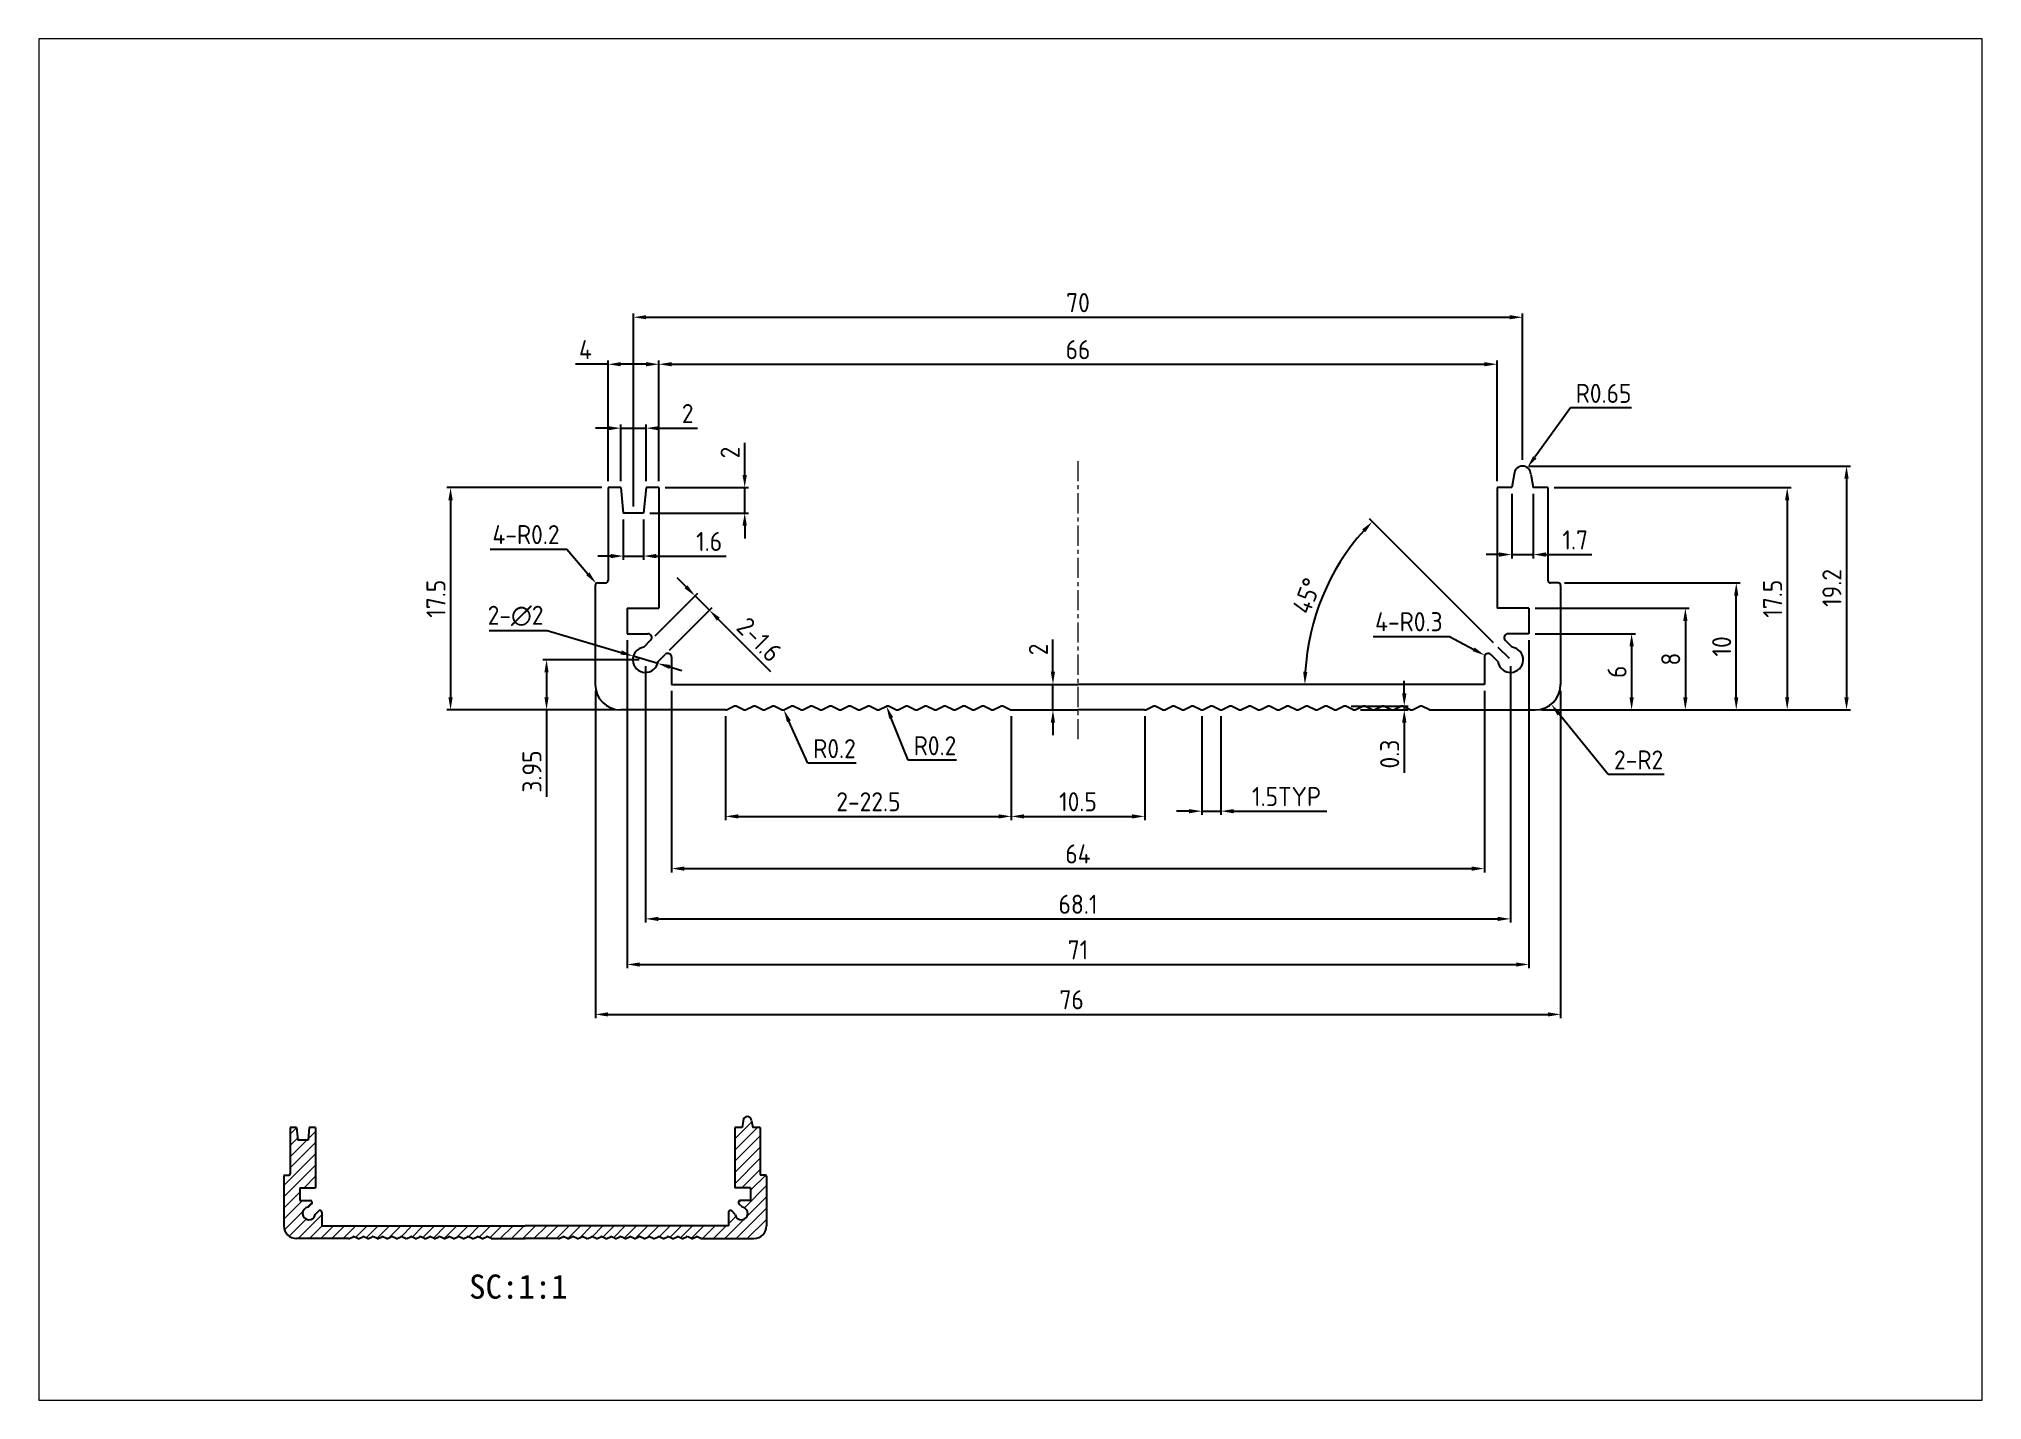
# Paper-space layout '布局1' of a CAD drawing. Header units: millimetres. Extents: x -9 to 297, y -7 to 207.
# The model-space entities are those that its viewports show. They can reach past a viewport. Long polylines and large blocks are cut down to what shows.
import ezdxf

# ---------------------------------------------------------------- set-up
doc = ezdxf.new("R2010")
doc.units = ezdxf.units.MM
doc.header["$LTSCALE"] = 0.2
doc.header["$MEASUREMENT"] = 0
doc.linetypes.add('CENTER', pattern=[50.8, 31.75, -6.35, 6.35, -6.35])
doc.layers.get('0').update_dxf_attribs({"lineweight": 25})
doc.layers.add('图层1', color=7, linetype='Continuous', lineweight=20)
doc.styles.get("Standard").update_dxf_attribs({"font": 'isocp2.shx'})
doc.styles.add('STYLE1', font='SimSun.ttf')
doc.dimstyles.new('比例2-1', dxfattribs={"dimtxt": 1.5, "dimasz": 1, "dimexe": 0.3, "dimexo": 0.5, "dimgap": 0.4, "dimtad": 1, "dimdec": 3, "dimdsep": 46, "dimtxsty": 'Standard', "dimcen": 0, "dimclrd": 5, "dimclre": 5, "dimadec": 3, "dimazin": 2, "dimtfac": 1, "dimtdec": 3, "dimtmove": 0, "dimatfit": 3, "dimfxl": 0, "dimarcsym": 0})
doc.dimstyles.new('比例2-1$3', dxfattribs={"dimtxt": 1.5, "dimasz": 1, "dimexe": 0.3, "dimexo": 0.5, "dimgap": 0.4, "dimtad": 1, "dimtih": 1, "dimtoh": 1, "dimdec": 3, "dimdsep": 46, "dimtxsty": 'Standard', "dimcen": 0, "dimclrd": 5, "dimclre": 5, "dimadec": 3, "dimazin": 2, "dimtfac": 1, "dimtdec": 3, "dimtmove": 0, "dimatfit": 3, "dimfxl": 0, "dimarcsym": 0})
doc.dimstyles.new('比例2-1$4', dxfattribs={"dimtxt": 1.5, "dimasz": 1, "dimexe": 0.3, "dimexo": 0.5, "dimgap": 0.4, "dimtad": 1, "dimtih": 1, "dimtoh": 1, "dimdec": 3, "dimdsep": 46, "dimtxsty": 'Standard', "dimcen": 0, "dimclrd": 5, "dimclre": 5, "dimadec": 3, "dimazin": 2, "dimtfac": 1, "dimtdec": 3, "dimtofl": 0, "dimtmove": 0, "dimatfit": 3, "dimfxl": 0, "dimarcsym": 0})

psp = doc.layouts.new('布局1')

# ---------------------------------------------------------------- texts
at = {"layer": '图层1', "style": 'STYLE1'}
psp.add_text('SC:1:1', height=3.8, dxfattribs=at).set_placement((59.15, 8.64))

msp = doc.modelspace()

# ---------------------------------------------------------------- blocks, each defined once
blk = doc.blocks.new('*D1')
at = {"layer": 'Defpoints', "color": 0}
for p in [(73.97, 70.93), (84.47, 70.93), (84.47, 62.55)]:
    blk.add_point(p, dxfattribs=at)
at = {"layer": '图层1', "color": 5, "lineweight": -2}
for p, q in [((73.97, 70.43), (73.97, 62.25)), ((84.47, 70.43), (84.47, 62.25)), ((74.97, 62.55), (83.47, 62.55))]:
    blk.add_line(p, q, dxfattribs=at)
at = {"layer": '图层1', "color": 5}
for points in [[(74.97, 62.71), (74.97, 62.38), (73.97, 62.55)], [(83.47, 62.71), (83.47, 62.38), (84.47, 62.55)]]:
    blk.add_solid(points, dxfattribs=at)
at = {"layer": '图层1', "color": 0, "insert": (79.22, 63.7), "char_height": 1.5, "attachment_point": 5}
blk.add_mtext('10.5', dxfattribs=at)
blk = doc.blocks.new('*D2')
at = {"layer": 'Defpoints', "color": 0}
for p in [(51.47, 70.93), (73.97, 67.34), (73.97, 62.55)]:
    blk.add_point(p, dxfattribs=at)
at = {"layer": '图层1', "color": 5, "lineweight": -2}
for p, q in [((51.47, 70.43), (51.47, 62.25)), ((73.97, 66.84), (73.97, 62.25)), ((52.47, 62.55), (72.97, 62.55))]:
    blk.add_line(p, q, dxfattribs=at)
at = {"layer": '图层1', "color": 5}
for points in [[(52.47, 62.71), (52.47, 62.38), (51.47, 62.55)], [(72.97, 62.71), (72.97, 62.38), (73.97, 62.55)]]:
    blk.add_solid(points, dxfattribs=at)
at = {"layer": '图层1', "color": 0, "insert": (62.72, 63.7), "char_height": 1.5, "attachment_point": 5}
blk.add_mtext('2-22.5', dxfattribs=at)
blk = doc.blocks.new('*D3')
at = {"layer": 'Defpoints', "color": 0}
for p in [(88.97, 70.93), (90.47, 70.93), (90.47, 62.96)]:
    blk.add_point(p, dxfattribs=at)
at = {"layer": '图层1', "color": 5, "lineweight": -2}
for p, q in [((88.97, 70.43), (88.97, 62.66)), ((90.47, 70.43), (90.47, 62.66)), ((87.97, 62.96), (86.97, 62.96)), ((88.97, 62.96), (90.47, 62.96)), ((91.47, 62.96), (98.82, 62.96))]:
    blk.add_line(p, q, dxfattribs=at)
at = {"layer": '图层1', "color": 5}
for points in [[(87.97, 63.12), (87.97, 62.79), (88.97, 62.96)], [(91.47, 63.12), (91.47, 62.79), (90.47, 62.96)]]:
    blk.add_solid(points, dxfattribs=at)
at = {"layer": '图层1', "color": 0, "insert": (95.64, 64.11), "char_height": 1.5, "attachment_point": 5}
blk.add_mtext('1.5TYP', dxfattribs=at)
blk = doc.blocks.new('*D4')
at = {"layer": 'Defpoints', "color": 0}
for p in [(100.22, 71.23), (100.97, 70.93), (104.91, 70.93)]:
    blk.add_point(p, dxfattribs=at)
at = {"layer": '图层1', "color": 5, "lineweight": -2}
for p, q in [((104.91, 72.23), (104.91, 73.23)), ((100.72, 71.23), (105.21, 71.23)), ((101.47, 70.93), (105.21, 70.93)), ((104.91, 71.23), (104.91, 70.93)), ((104.91, 69.93), (104.91, 65.97))]:
    blk.add_line(p, q, dxfattribs=at)
at = {"layer": '图层1', "color": 5}
for points in [[(104.74, 72.23), (105.08, 72.23), (104.91, 71.23)], [(104.74, 69.93), (105.08, 69.93), (104.91, 70.93)]]:
    blk.add_solid(points, dxfattribs=at)
at = {"layer": '图层1', "color": 0, "insert": (103.76, 67.45), "char_height": 1.5, "attachment_point": 5, "rotation": 90}
blk.add_mtext('0.3', dxfattribs=at)
blk = doc.blocks.new('*D5')
at = {"layer": 'Defpoints', "color": 0}
for p in [(55.97, 71.13), (56.05, 70.95)]:
    blk.add_point(p, dxfattribs=at)
at = {"layer": '图层1', "color": 5, "lineweight": -2}
for p, q in [((57.96, 66.73), (56.46, 70.04)), ((61.75, 66.73), (57.96, 66.73))]:
    blk.add_line(p, q, dxfattribs=at)
at = {"layer": '图层1', "color": 5}
blk.add_solid([(56.61, 70.1), (56.31, 69.97), (56.05, 70.95)], dxfattribs=at)
at = {"layer": '图层1', "color": 0, "insert": (60.05, 67.88), "char_height": 1.5, "attachment_point": 5}
blk.add_mtext('R0.2', dxfattribs=at)
blk = doc.blocks.new('*D6')
at = {"layer": 'Defpoints', "color": 0}
for p in [(64.14, 71.22), (64.22, 71.03)]:
    blk.add_point(p, dxfattribs=at)
at = {"layer": '图层1', "color": 5, "lineweight": -2}
for p, q in [((65.86, 66.96), (64.52, 70.29)), ((69.65, 66.96), (65.86, 66.96))]:
    blk.add_line(p, q, dxfattribs=at)
at = {"layer": '图层1', "color": 5}
blk.add_solid([(64.67, 70.35), (64.36, 70.23), (64.14, 71.22)], dxfattribs=at)
at = {"layer": '图层1', "color": 0, "insert": (67.96, 68.11), "char_height": 1.5, "attachment_point": 5}
blk.add_mtext('R0.2', dxfattribs=at)
blk = doc.blocks.new('*D7')
at = {"layer": 'Defpoints', "color": 0}
for p in [(76.22, 72.93), (77.25, 72.93), (76.22, 70.93)]:
    blk.add_point(p, dxfattribs=at)
at = {"layer": '图层1', "color": 5, "lineweight": -2}
for p, q in [((77.25, 73.93), (77.25, 76.46)), ((76.72, 72.93), (77.55, 72.93)), ((77.25, 70.93), (77.25, 72.93)), ((76.72, 70.93), (77.55, 70.93)), ((77.25, 69.93), (77.25, 68.93))]:
    blk.add_line(p, q, dxfattribs=at)
at = {"layer": '图层1', "color": 5}
for points in [[(77.08, 73.93), (77.41, 73.93), (77.25, 72.93)], [(77.08, 69.93), (77.41, 69.93), (77.25, 70.93)]]:
    blk.add_solid(points, dxfattribs=at)
at = {"layer": '图层1', "color": 0, "insert": (76.1, 75.69), "char_height": 1.5, "attachment_point": 5, "rotation": 90}
blk.add_mtext('2', dxfattribs=at)
blk = doc.blocks.new('*D8')
at = {"layer": 'Defpoints', "color": 0}
for p in [(45.17, 74.88), (113.27, 74.88), (113.27, 54.48)]:
    blk.add_point(p, dxfattribs=at)
at = {"layer": '图层1', "color": 5, "lineweight": -2}
for p, q in [((45.17, 74.38), (45.17, 54.18)), ((113.27, 74.38), (113.27, 54.18)), ((46.17, 54.48), (112.27, 54.48))]:
    blk.add_line(p, q, dxfattribs=at)
at = {"layer": '图层1', "color": 5}
for points in [[(46.17, 54.64), (46.17, 54.31), (45.17, 54.48)], [(112.27, 54.64), (112.27, 54.31), (113.27, 54.48)]]:
    blk.add_solid(points, dxfattribs=at)
at = {"layer": '图层1', "color": 0, "insert": (79.22, 55.63), "char_height": 1.5, "attachment_point": 5}
blk.add_mtext('68.1', dxfattribs=at)
blk = doc.blocks.new('*D9')
at = {"layer": 'Defpoints', "color": 0}
for p in [(47.22, 72.93), (111.22, 72.93), (111.22, 58.44)]:
    blk.add_point(p, dxfattribs=at)
at = {"layer": '图层1', "color": 5, "lineweight": -2}
for p, q in [((47.22, 72.43), (47.22, 58.14)), ((111.22, 72.43), (111.22, 58.14)), ((48.22, 58.44), (110.22, 58.44))]:
    blk.add_line(p, q, dxfattribs=at)
at = {"layer": '图层1', "color": 5}
for points in [[(48.22, 58.6), (48.22, 58.27), (47.22, 58.44)], [(110.22, 58.6), (110.22, 58.27), (111.22, 58.44)]]:
    blk.add_solid(points, dxfattribs=at)
at = {"layer": '图层1', "color": 0, "insert": (79.22, 59.59), "char_height": 1.5, "attachment_point": 5}
blk.add_mtext('64', dxfattribs=at)
blk = doc.blocks.new('*D10')
at = {"layer": 'Defpoints', "color": 0}
for p in [(112.22, 98.14), (46.22, 88.43), (112.22, 88.43)]:
    blk.add_point(p, dxfattribs=at)
at = {"layer": '图层1', "color": 5, "lineweight": -2}
for p, q in [((46.22, 88.93), (46.22, 98.44)), ((47.22, 98.14), (111.22, 98.14)), ((112.22, 88.93), (112.22, 98.44))]:
    blk.add_line(p, q, dxfattribs=at)
at = {"layer": '图层1', "color": 5}
for points in [[(47.22, 98.31), (47.22, 97.98), (46.22, 98.14)], [(111.22, 98.31), (111.22, 97.98), (112.22, 98.14)]]:
    blk.add_solid(points, dxfattribs=at)
at = {"layer": '图层1', "color": 0, "insert": (79.22, 99.29), "char_height": 1.5, "attachment_point": 5}
blk.add_mtext('66', dxfattribs=at)
blk = doc.blocks.new('*D11')
at = {"layer": 'Defpoints', "color": 0}
for p in [(114.22, 101.84), (114.22, 90.13), (44.22, 86.43)]:
    blk.add_point(p, dxfattribs=at)
at = {"layer": '图层1', "color": 5, "lineweight": -2}
for p, q in [((44.22, 86.93), (44.22, 102.14)), ((45.22, 101.84), (113.22, 101.84)), ((114.22, 90.63), (114.22, 102.14))]:
    blk.add_line(p, q, dxfattribs=at)
at = {"layer": '图层1', "color": 5}
for points in [[(45.22, 102.01), (45.22, 101.68), (44.22, 101.84)], [(113.22, 102.01), (113.22, 101.68), (114.22, 101.84)]]:
    blk.add_solid(points, dxfattribs=at)
at = {"layer": '图层1', "color": 0, "insert": (79.22, 102.99), "char_height": 1.5, "attachment_point": 5}
blk.add_mtext('70', dxfattribs=at)
blk = doc.blocks.new('*D12')
at = {"layer": 'Defpoints', "color": 0}
for p in [(114.22, 90.13), (115.22, 70.93), (139.73, 70.93)]:
    blk.add_point(p, dxfattribs=at)
at = {"layer": '图层1', "color": 5, "lineweight": -2}
for p, q in [((114.72, 90.13), (140.03, 90.13)), ((139.73, 89.13), (139.73, 71.93)), ((115.72, 70.93), (140.03, 70.93))]:
    blk.add_line(p, q, dxfattribs=at)
at = {"layer": '图层1', "color": 5}
for points in [[(139.56, 89.13), (139.9, 89.13), (139.73, 90.13)], [(139.56, 71.93), (139.9, 71.93), (139.73, 70.93)]]:
    blk.add_solid(points, dxfattribs=at)
at = {"layer": '图层1', "color": 0, "insert": (138.58, 80.53), "char_height": 1.5, "attachment_point": 5, "rotation": 90}
blk.add_mtext('19.2', dxfattribs=at)
blk = doc.blocks.new('*D13')
at = {"layer": 'Defpoints', "color": 0}
for p in [(116.22, 88.43), (135.06, 70.93), (135.06, 70.93)]:
    blk.add_point(p, dxfattribs=at)
at = {"layer": '图层1', "color": 5, "lineweight": -2}
for p, q in [((116.72, 88.43), (135.36, 88.43)), ((135.06, 87.43), (135.06, 71.93)), ((134.56, 70.93), (134.76, 70.93))]:
    blk.add_line(p, q, dxfattribs=at)
at = {"layer": '图层1', "color": 5}
for points in [[(134.89, 87.43), (135.22, 87.43), (135.06, 88.43)], [(134.89, 71.93), (135.22, 71.93), (135.06, 70.93)]]:
    blk.add_solid(points, dxfattribs=at)
at = {"layer": '图层1', "color": 0, "insert": (133.91, 79.68), "char_height": 1.5, "attachment_point": 5, "rotation": 90}
blk.add_mtext('17.5', dxfattribs=at)
blk = doc.blocks.new('*D14')
at = {"layer": 'Defpoints', "color": 0}
for p in [(117.02, 80.93), (131.05, 80.93), (125.15, 70.93)]:
    blk.add_point(p, dxfattribs=at)
at = {"layer": '图层1', "color": 5, "lineweight": -2}
for p, q in [((117.52, 80.93), (131.35, 80.93)), ((131.05, 71.93), (131.05, 79.93)), ((125.65, 70.93), (131.35, 70.93))]:
    blk.add_line(p, q, dxfattribs=at)
at = {"layer": '图层1', "color": 5}
for points in [[(130.88, 79.93), (131.21, 79.93), (131.05, 80.93)], [(130.88, 71.93), (131.21, 71.93), (131.05, 70.93)]]:
    blk.add_solid(points, dxfattribs=at)
at = {"layer": '图层1', "color": 0, "insert": (129.9, 75.93), "char_height": 1.5, "attachment_point": 5, "rotation": 90}
blk.add_mtext('10', dxfattribs=at)
blk = doc.blocks.new('*D15')
at = {"layer": 'Defpoints', "color": 0}
for p in [(114.72, 78.93), (125.71, 70.93), (127.04, 70.93)]:
    blk.add_point(p, dxfattribs=at)
at = {"layer": '图层1', "color": 5, "lineweight": -2}
for p, q in [((115.22, 78.93), (127.34, 78.93)), ((127.04, 77.93), (127.04, 71.93)), ((126.21, 70.93), (127.34, 70.93))]:
    blk.add_line(p, q, dxfattribs=at)
at = {"layer": '图层1', "color": 5}
for points in [[(126.87, 77.93), (127.21, 77.93), (127.04, 78.93)], [(126.87, 71.93), (127.21, 71.93), (127.04, 70.93)]]:
    blk.add_solid(points, dxfattribs=at)
at = {"layer": '图层1', "color": 0, "insert": (125.89, 74.93), "char_height": 1.5, "attachment_point": 5, "rotation": 90}
blk.add_mtext('8', dxfattribs=at)
blk = doc.blocks.new('*D16')
at = {"layer": 'Defpoints', "color": 0}
for p in [(114.72, 76.93), (121.7, 70.93), (122.81, 70.93)]:
    blk.add_point(p, dxfattribs=at)
at = {"layer": '图层1', "color": 5, "lineweight": -2}
for p, q in [((115.22, 76.93), (123.11, 76.93)), ((122.81, 75.93), (122.81, 71.93)), ((122.2, 70.93), (123.11, 70.93))]:
    blk.add_line(p, q, dxfattribs=at)
at = {"layer": '图层1', "color": 5}
for points in [[(122.64, 75.93), (122.98, 75.93), (122.81, 76.93)], [(122.64, 71.93), (122.98, 71.93), (122.81, 70.93)]]:
    blk.add_solid(points, dxfattribs=at)
at = {"layer": '图层1', "color": 0, "insert": (121.66, 73.93), "char_height": 1.5, "attachment_point": 5, "rotation": 90}
blk.add_mtext('6', dxfattribs=at)
blk = doc.blocks.new('*D17')
at = {"layer": 'Defpoints', "color": 0}
for p in [(114.22, 89.48), (114.6, 90.01)]:
    blk.add_point(p, dxfattribs=at)
at = {"layer": '图层1', "color": 5, "lineweight": -2}
for p, q in [((118, 94.7), (115.19, 90.82)), ((122.81, 94.7), (118, 94.7))]:
    blk.add_line(p, q, dxfattribs=at)
at = {"layer": '图层1', "color": 5}
blk.add_solid([(115.05, 90.91), (115.32, 90.72), (114.6, 90.01)], dxfattribs=at)
at = {"layer": '图层1', "color": 0, "insert": (120.6, 95.85), "char_height": 1.5, "attachment_point": 5}
blk.add_mtext('R0.65', dxfattribs=at)
blk = doc.blocks.new('*D18')
at = {"layer": 'Defpoints', "color": 0}
for p in [(113.37, 88.43), (115.07, 88.43), (115.07, 83.16)]:
    blk.add_point(p, dxfattribs=at)
at = {"layer": '图层1', "color": 5, "lineweight": -2}
for p, q in [((113.37, 87.93), (113.37, 82.86)), ((115.07, 87.93), (115.07, 82.86)), ((112.37, 83.16), (111.37, 83.16)), ((113.37, 83.16), (115.07, 83.16)), ((116.07, 83.16), (119.67, 83.16))]:
    blk.add_line(p, q, dxfattribs=at)
at = {"layer": '图层1', "color": 5}
for points in [[(112.37, 83.33), (112.37, 82.99), (113.37, 83.16)], [(116.07, 83.33), (116.07, 82.99), (115.07, 83.16)]]:
    blk.add_solid(points, dxfattribs=at)
at = {"layer": '图层1', "color": 0, "insert": (118.37, 84.31), "char_height": 1.5, "attachment_point": 5}
blk.add_mtext('1.7', dxfattribs=at)
blk = doc.blocks.new('*D19')
at = {"layer": 'Defpoints', "color": 0}
for p in [(115.22, 72.93), (116.48, 71.37)]:
    blk.add_point(p, dxfattribs=at)
at = {"layer": '图层1', "color": 5, "lineweight": -2}
for p, q in [((120.95, 65.84), (117.1, 70.6)), ((125.38, 65.84), (120.95, 65.84))]:
    blk.add_line(p, q, dxfattribs=at)
at = {"layer": '图层1', "color": 5}
blk.add_solid([(117.23, 70.7), (116.98, 70.49), (116.48, 71.37)], dxfattribs=at)
at = {"layer": '图层1', "color": 0, "insert": (123.36, 66.99), "char_height": 1.5, "attachment_point": 5}
blk.add_mtext('2-R2', dxfattribs=at)
blk = doc.blocks.new('*D20')
at = {"layer": 'Defpoints', "color": 0}
for p in [(50.2, 78.78), (45.57, 76.42), (46.71, 75.29)]:
    blk.add_point(p, dxfattribs=at)
at = {"layer": '图层1', "color": 5, "lineweight": -2}
for p, q in [((48.36, 80.62), (47.65, 81.32)), ((45.93, 76.77), (49.28, 80.12)), ((49.07, 79.91), (50.2, 78.78)), ((47.06, 75.64), (50.41, 78.99)), ((50.9, 78.07), (55.01, 73.96))]:
    blk.add_line(p, q, dxfattribs=at)
at = {"layer": '图层1', "color": 5}
for points in [[(48.48, 80.73), (48.24, 80.5), (49.07, 79.91)], [(51.02, 78.19), (50.79, 77.95), (50.2, 78.78)]]:
    blk.add_solid(points, dxfattribs=at)
at = {"layer": '图层1', "color": 0, "insert": (54.13, 76.47), "char_height": 1.5, "attachment_point": 5, "rotation": 315}
blk.add_mtext('2-1.6', dxfattribs=at)
blk = doc.blocks.new('*D21')
at = {"layer": 'Defpoints', "color": 0}
for p in [(43.22, 93.11), (43.22, 88.43), (45.22, 88.43)]:
    blk.add_point(p, dxfattribs=at)
at = {"layer": '图层1', "color": 5, "lineweight": -2}
for p, q in [((43.22, 88.93), (43.22, 93.41)), ((45.22, 88.93), (45.22, 93.41)), ((42.22, 93.11), (41.22, 93.11)), ((43.22, 93.11), (45.22, 93.11)), ((46.22, 93.11), (49.25, 93.11))]:
    blk.add_line(p, q, dxfattribs=at)
at = {"layer": '图层1', "color": 5}
for points in [[(42.22, 93.27), (42.22, 92.94), (43.22, 93.11)], [(46.22, 93.27), (46.22, 92.94), (45.22, 93.11)]]:
    blk.add_solid(points, dxfattribs=at)
at = {"layer": '图层1', "color": 0, "insert": (48.49, 94.26), "char_height": 1.5, "attachment_point": 5}
blk.add_mtext('2', dxfattribs=at)
blk = doc.blocks.new('*D22')
at = {"layer": 'Defpoints', "color": 0}
for p in [(43.42, 86.43), (45.02, 86.43), (43.42, 83.04)]:
    blk.add_point(p, dxfattribs=at)
at = {"layer": '图层1', "color": 5, "lineweight": -2}
for p, q in [((43.42, 85.93), (43.42, 82.74)), ((45.02, 85.93), (45.02, 82.74)), ((42.42, 83.04), (41.42, 83.04)), ((43.42, 83.04), (45.02, 83.04)), ((46.02, 83.04), (51.52, 83.04))]:
    blk.add_line(p, q, dxfattribs=at)
at = {"layer": '图层1', "color": 5}
for points in [[(42.42, 83.21), (42.42, 82.87), (43.42, 83.04)], [(46.02, 83.21), (46.02, 82.87), (45.02, 83.04)]]:
    blk.add_solid(points, dxfattribs=at)
at = {"layer": '图层1', "color": 0, "insert": (50.18, 84.19), "char_height": 1.5, "attachment_point": 5}
blk.add_mtext('1.6', dxfattribs=at)
blk = doc.blocks.new('*D23')
at = {"layer": 'Defpoints', "color": 0}
for p in [(41.29, 80.88), (41.42, 80.73)]:
    blk.add_point(p, dxfattribs=at)
at = {"layer": '图层1', "color": 5, "lineweight": -2}
for p, q in [((32.94, 83.58), (38.98, 83.58)), ((38.98, 83.58), (40.64, 81.64))]:
    blk.add_line(p, q, dxfattribs=at)
at = {"layer": '图层1', "color": 5}
blk.add_solid([(40.76, 81.75), (40.51, 81.53), (41.29, 80.88)], dxfattribs=at)
at = {"layer": '图层1', "color": 0, "insert": (35.76, 84.73), "char_height": 1.5, "attachment_point": 5}
blk.add_mtext('4-R0.2', dxfattribs=at)
blk = doc.blocks.new('*D24')
at = {"layer": 'Defpoints', "color": 0}
for p in [(37.38, 74.88), (45.17, 74.88), (43.22, 70.93)]:
    blk.add_point(p, dxfattribs=at)
at = {"layer": '图层1', "color": 5, "lineweight": -2}
for p, q in [((44.67, 74.88), (37.08, 74.88)), ((37.38, 73.88), (37.38, 71.93)), ((42.72, 70.93), (37.08, 70.93)), ((37.38, 70.93), (37.38, 64.08))]:
    blk.add_line(p, q, dxfattribs=at)
at = {"layer": '图层1', "color": 5}
for points in [[(37.21, 73.88), (37.54, 73.88), (37.38, 74.88)], [(37.21, 71.93), (37.54, 71.93), (37.38, 70.93)]]:
    blk.add_solid(points, dxfattribs=at)
at = {"layer": '图层1', "color": 0, "insert": (36.23, 66.08), "char_height": 1.5, "attachment_point": 5, "rotation": 90}
blk.add_mtext('3.95', dxfattribs=at)
blk = doc.blocks.new('*D25')
at = {"layer": 'Defpoints', "color": 0}
for p in [(44.21, 75.17), (46.13, 74.59)]:
    blk.add_point(p, dxfattribs=at)
at = {"layer": '图层1', "color": 5, "lineweight": -2}
for p, q in [((32.85, 77.18), (37.43, 77.18)), ((37.43, 77.18), (43.25, 75.45)), ((46.13, 74.59), (44.21, 75.17)), ((47.09, 74.31), (48.04, 74.02))]:
    blk.add_line(p, q, dxfattribs=at)
at = {"layer": '图层1', "color": 5}
for points in [[(43.3, 75.61), (43.2, 75.29), (44.21, 75.17)], [(47.13, 74.47), (47.04, 74.15), (46.13, 74.59)]]:
    blk.add_solid(points, dxfattribs=at)
at = {"layer": '图层1', "color": 0, "insert": (34.94, 78.33), "char_height": 1.5, "attachment_point": 5}
blk.add_mtext('2-∅2', dxfattribs=at)
blk = doc.blocks.new('*D26')
at = {"layer": 'Defpoints', "color": 0}
for p in [(99.51, 82), (112.3, 75.85), (113.18, 74.96), (79.22, 72.93), (111.22, 72.93)]:
    blk.add_point(p, dxfattribs=at)
at = {"layer": '图层1', "color": 5, "lineweight": -2}
blk.add_line((111.94, 76.21), (102.18, 85.96), dxfattribs=at)
blk.add_arc((115.22, 72.93), 18.13, 138.16, 176.84, dxfattribs=at)
at = {"layer": '图层1', "color": 5}
for points in [[(101.59, 85.14), (101.83, 84.91), (102.4, 85.75)], [(97.28, 73.92), (96.95, 73.93), (97.08, 72.93)]]:
    blk.add_solid(points, dxfattribs=at)
at = {"layer": '图层1', "color": 0, "insert": (97.24, 79.91), "char_height": 1.5, "attachment_point": 5, "rotation": 68.7921}
blk.add_mtext('45°', dxfattribs=at)
blk = doc.blocks.new('*D27')
at = {"layer": 'Defpoints', "color": 0}
for p in [(111.25, 75.22), (111.52, 75.07)]:
    blk.add_point(p, dxfattribs=at)
at = {"layer": '图层1', "color": 5, "lineweight": -2}
for p, q in [((102.47, 76.72), (108.48, 76.72)), ((108.48, 76.72), (110.38, 75.69))]:
    blk.add_line(p, q, dxfattribs=at)
at = {"layer": '图层1', "color": 5}
blk.add_solid([(110.45, 75.84), (110.3, 75.55), (111.25, 75.22)], dxfattribs=at)
at = {"layer": '图层1', "color": 0, "insert": (105.27, 77.87), "char_height": 1.5, "attachment_point": 5}
blk.add_mtext('4-R0.3', dxfattribs=at)
blk = doc.blocks.new('*D28')
at = {"layer": 'Defpoints', "color": 0}
for p in [(41.22, 72.93), (117.22, 72.93), (117.22, 46.96)]:
    blk.add_point(p, dxfattribs=at)
at = {"layer": '图层1', "color": 5, "lineweight": -2}
for p, q in [((41.22, 72.43), (41.22, 46.66)), ((117.22, 72.43), (117.22, 46.66)), ((42.22, 46.96), (116.22, 46.96))]:
    blk.add_line(p, q, dxfattribs=at)
at = {"layer": '图层1', "color": 5}
for points in [[(42.22, 47.12), (42.22, 46.79), (41.22, 46.96)], [(116.22, 47.12), (116.22, 46.79), (117.22, 46.96)]]:
    blk.add_solid(points, dxfattribs=at)
at = {"layer": '图层1', "color": 0, "insert": (78.72, 48.11), "char_height": 1.5, "attachment_point": 5}
blk.add_mtext('76', dxfattribs=at)
blk = doc.blocks.new('*D29')
at = {"layer": 'Defpoints', "color": 0}
for p in [(46.22, 98.14), (42.22, 88.43), (46.22, 88.43)]:
    blk.add_point(p, dxfattribs=at)
at = {"layer": '图层1', "color": 5, "lineweight": -2}
for p, q in [((42.22, 98.14), (39.67, 98.14)), ((42.22, 88.93), (42.22, 98.44)), ((45.22, 98.14), (43.22, 98.14)), ((46.22, 88.93), (46.22, 98.44))]:
    blk.add_line(p, q, dxfattribs=at)
at = {"layer": '图层1', "color": 5}
for points in [[(43.22, 98.31), (43.22, 97.98), (42.22, 98.14)], [(45.22, 98.31), (45.22, 97.98), (46.22, 98.14)]]:
    blk.add_solid(points, dxfattribs=at)
at = {"layer": '图层1', "color": 0, "insert": (40.44, 99.29), "char_height": 1.5, "attachment_point": 5}
blk.add_mtext('4', dxfattribs=at)
blk = doc.blocks.new('*D30')
at = {"layer": 'Defpoints', "color": 0}
for p in [(46.22, 88.43), (52.98, 88.43), (45.02, 86.43)]:
    blk.add_point(p, dxfattribs=at)
at = {"layer": '图层1', "color": 5, "lineweight": -2}
for p, q in [((52.98, 89.43), (52.98, 91.96)), ((46.72, 88.43), (53.28, 88.43)), ((52.98, 86.43), (52.98, 88.43)), ((45.52, 86.43), (53.28, 86.43)), ((52.98, 85.43), (52.98, 84.43))]:
    blk.add_line(p, q, dxfattribs=at)
at = {"layer": '图层1', "color": 5}
for points in [[(52.81, 89.43), (53.15, 89.43), (52.98, 88.43)], [(52.81, 85.43), (53.15, 85.43), (52.98, 86.43)]]:
    blk.add_solid(points, dxfattribs=at)
at = {"layer": '图层1', "color": 0, "insert": (51.83, 91.19), "char_height": 1.5, "attachment_point": 5, "rotation": 90}
blk.add_mtext('2', dxfattribs=at)
blk = doc.blocks.new('*D31')
at = {"layer": 'Defpoints', "color": 0}
for p in [(43.72, 76.93), (114.72, 76.93), (114.72, 50.89)]:
    blk.add_point(p, dxfattribs=at)
at = {"layer": '图层1', "color": 5, "lineweight": -2}
for p, q in [((43.72, 76.43), (43.72, 50.59)), ((114.72, 76.43), (114.72, 50.59)), ((44.72, 50.89), (113.72, 50.89))]:
    blk.add_line(p, q, dxfattribs=at)
at = {"layer": '图层1', "color": 5}
for points in [[(44.72, 51.05), (44.72, 50.72), (43.72, 50.89)], [(113.72, 51.05), (113.72, 50.72), (114.72, 50.89)]]:
    blk.add_solid(points, dxfattribs=at)
at = {"layer": '图层1', "color": 0, "insert": (79.22, 52.04), "char_height": 1.5, "attachment_point": 5}
blk.add_mtext('71', dxfattribs=at)
blk = doc.blocks.new('*D32')
at = {"layer": 'Defpoints', "color": 0}
for p in [(42.22, 88.43), (29.82, 70.93), (39.54, 70.93)]:
    blk.add_point(p, dxfattribs=at)
at = {"layer": '图层1', "color": 5, "lineweight": -2}
for p, q in [((41.72, 88.43), (29.52, 88.43)), ((29.82, 87.43), (29.82, 71.93)), ((39.04, 70.93), (29.52, 70.93))]:
    blk.add_line(p, q, dxfattribs=at)
at = {"layer": '图层1', "color": 5}
for points in [[(29.65, 87.43), (29.99, 87.43), (29.82, 88.43)], [(29.65, 71.93), (29.99, 71.93), (29.82, 70.93)]]:
    blk.add_solid(points, dxfattribs=at)
at = {"layer": '图层1', "color": 0, "insert": (28.67, 79.68), "char_height": 1.5, "attachment_point": 5, "rotation": 90}
blk.add_mtext('17.5', dxfattribs=at)

# ---------------------------------------------------------------- dimensions: what is measured, and where the dimension line sits
at = {"layer": '图层1'}
for base, p1, p2, picture, middle in [((114.2182, 101.8444), (44.2182, 86.4297), (114.2182, 90.1297), '*D11', (79.2182, 102.9944)), ((112.2182, 98.1422), (46.2182, 88.4297), (112.2182, 88.4297), '*D10', (79.2182, 99.2922)), ((115.0682, 83.1613), (113.3682, 88.4297), (115.0682, 88.4297), '*D18', (118.3682, 84.3113)), ((114.7182, 50.8881), (43.7182, 76.9297), (114.7182, 76.9297), '*D31', (79.2182, 52.0381)), ((111.2182, 58.4355), (47.2182, 72.9297), (111.2182, 72.9297), '*D9', (79.2182, 59.5855)), ((84.4682, 62.5454), (73.9682, 70.9297), (84.4682, 70.9297), '*D1', (79.2182, 63.6954))]:
    dim = msp.add_linear_dim(base=base, p1=p1, p2=p2, dimstyle='比例2-1', dxfattribs=at)
    dim.commit()
    dim.dimension.update_dxf_attribs({"geometry": picture, "text_midpoint": middle})
for base, p1, p2, picture, middle in [((46.2182, 98.1422), (42.2182, 88.4297), (46.2182, 88.4297), '*D29', (40.4432, 98.1422)), ((43.2182, 93.1071), (45.2182, 88.4297), (43.2182, 88.4297), '*D21', (48.4893, 93.1071)), ((43.4182, 83.0415), (45.0182, 86.4297), (43.4182, 86.4297), '*D22', (50.1784, 83.0415)), ((113.2682, 54.4783), (45.1682, 74.8797), (113.2682, 74.8797), '*D8', (79.2182, 54.4783)), ((117.2182, 46.957), (41.2182, 72.9297), (117.2182, 72.9297), '*D28', (78.7228, 46.957))]:
    dim = msp.add_linear_dim(base=base, p1=p1, p2=p2, dimstyle='比例2-1', dxfattribs=at)
    dim.commit()
    dim.dimension.update_dxf_attribs({"geometry": picture, "text_midpoint": middle, "dimtype": 160})
dim = msp.add_radius_dim(center=(114.2182, 89.4797), mpoint=(114.5992, 90.0064), dimstyle='比例2-1$4', dxfattribs=at)
dim.commit()
dim.dimension.update_dxf_attribs({"geometry": '*D17', "text_midpoint": (120.604, 94.705), "dimtype": 164})
for base, p1, p2, picture, middle in [((52.9784, 88.4297), (45.0182, 86.4297), (46.2182, 88.4297), '*D30', (52.9784, 91.1938)), ((77.2479, 72.9297), (76.2161, 70.9297), (76.2161, 72.9297), '*D7', (77.2479, 75.6938)), ((37.3756, 74.8797), (43.2182, 70.9297), (45.1682, 74.8797), '*D24', (37.3756, 66.085))]:
    dim = msp.add_linear_dim(base=base, p1=p1, p2=p2, angle=90, dimstyle='比例2-1', dxfattribs=at)
    dim.commit()
    dim.dimension.update_dxf_attribs({"geometry": picture, "text_midpoint": middle, "dimtype": 160})
for base, p1, p2, picture, middle in [((139.7301, 70.9297), (114.2182, 90.1297), (115.2182, 70.9297), '*D12', (138.5796, 80.5297)), ((29.8207, 70.9297), (42.2182, 88.4297), (39.5434, 70.9297), '*D32', (28.6707, 79.6797)), ((135.0551, 70.9297), (116.2182, 88.4297), (135.0551, 70.9297), '*D13', (133.9051, 79.6797)), ((131.0481, 80.9297), (125.1488, 70.9297), (117.0182, 80.9297), '*D14', (129.8981, 75.9297)), ((127.041, 70.9297), (114.7182, 78.9297), (125.7053, 70.9297), '*D15', (125.891, 74.9297)), ((122.8113, 70.9297), (114.7182, 76.9297), (121.6982, 70.9297), '*D16', (121.6613, 73.9297)), ((104.9088, 70.9297), (100.2182, 71.2297), (100.9682, 70.9297), '*D4', (103.7588, 67.4481))]:
    dim = msp.add_linear_dim(base=base, p1=p1, p2=p2, angle=90, dimstyle='比例2-1', dxfattribs=at)
    dim.commit()
    dim.dimension.update_dxf_attribs({"geometry": picture, "text_midpoint": middle})
for center, mpoint, text, picture, middle in [((41.4182, 80.7297), (41.2882, 80.8816), '4-R0.2', '*D23', (35.7572, 83.5804)), ((111.5182, 75.0741), (111.2545, 75.2171), '4-R0.3', '*D27', (105.273, 76.7217)), ((115.2182, 72.9297), (116.4759, 71.3746), '2-R2', '*D19', (123.362, 65.8448))]:
    dim = msp.add_radius_dim(center=center, mpoint=mpoint, text=text, dimstyle='比例2-1$4', dxfattribs=at)
    dim.commit()
    dim.dimension.update_dxf_attribs({"geometry": picture, "text_midpoint": middle, "dimtype": 164})
dim = msp.add_angular_dim_2l(base=(99.514, 81.9966), line1=((111.2182, 72.9297), (79.2182, 72.9297)), line2=((113.1838, 74.9642), (112.2961, 75.8519)), dimstyle='比例2-1', dxfattribs=at)
dim.commit()
dim.dimension.update_dxf_attribs({"geometry": '*D26', "text_midpoint": (98.3126, 79.4897), "dimtype": 162})
dim = msp.add_aligned_dim(p1=(45.5747, 76.4176), p2=(46.7061, 75.2862), distance=4.9362, text='2-1.6', dimstyle='比例2-1', dxfattribs=at)
dim.commit()
dim.dimension.update_dxf_attribs({"geometry": '*D20', "text_midpoint": (54.1255, 76.4742)})
dim = msp.add_diameter_dim_2p(p1=(46.1267, 74.5944), p2=(44.2098, 75.165), text='2-<>', dimstyle='比例2-1$3', dxfattribs=at)
dim.commit()
dim.dimension.update_dxf_attribs({"geometry": '*D25', "text_midpoint": (34.9392, 77.184), "dimtype": 163})
for base, p1, p2, text, picture, middle in [((73.9682, 62.5454), (51.4682, 70.9297), (73.9682, 67.3442), '2-22.5', '*D2', (62.7182, 63.6956)), ((90.4682, 62.9559), (88.9682, 70.9297), (90.4682, 70.9297), '1.5TYP', '*D3', (95.6432, 64.1059))]:
    dim = msp.add_linear_dim(base=base, p1=p1, p2=p2, text=text, dimstyle='比例2-1', dxfattribs=at)
    dim.commit()
    dim.dimension.update_dxf_attribs({"geometry": picture, "text_midpoint": middle})
for center, mpoint, picture, middle in [((55.9682, 71.1297), (56.0506, 70.9475), '*D5', (57.9551, 66.7334)), ((64.2182, 71.0297), (64.1433, 71.2152), '*D6', (65.8617, 66.9608))]:
    dim = msp.add_radius_dim(center=center, mpoint=mpoint, dimstyle='比例2-1$4', override={"dimtmove": 1}, dxfattribs=at)
    dim.commit()
    dim.dimension.update_dxf_attribs({"geometry": picture, "text_midpoint": middle, "dimtype": 164})

# ---------------------------------------------------------------- linework, layer by layer
for p, q in [((113.5682, 89.4797), (113.3682, 88.4297)), ((114.8682, 89.4797), (115.0682, 88.4297)), ((43.2182, 88.4297), (42.2182, 88.4297)), ((42.2182, 88.4297), (42.2182, 81.1297)), ((43.2182, 88.4297), (43.4182, 86.4297)), ((45.2182, 88.4297), (45.0182, 86.4297)), ((46.2182, 88.4297), (45.2182, 88.4297)), ((46.2182, 88.4297), (46.2182, 78.9297)), ((112.2182, 88.4297), (112.2182, 78.9297)), ((113.3682, 88.4297), (112.2182, 88.4297)), ((116.2182, 88.4297), (115.0682, 88.4297)), ((116.2182, 88.4297), (116.2182, 81.1297)), ((45.0182, 86.4297), (43.4182, 86.4297)), ((41.2182, 80.7297), (41.2182, 72.9297)), ((41.4182, 80.9297), (42.0182, 80.9297)), ((117.0182, 80.9297), (116.4182, 80.9297)), ((117.2182, 80.7297), (117.2182, 72.9297)), ((43.7182, 78.9297), (43.7182, 76.9297)), ((43.7182, 78.9297), (46.2182, 78.9297)), ((114.7182, 78.9297), (112.2182, 78.9297)), ((114.7182, 78.9297), (114.7182, 76.9297)), ((43.7182, 76.9297), (45.3626, 76.9297)), ((114.7182, 76.9297), (113.0739, 76.9297)), ((45.0268, 75.8697), (45.5747, 76.4176)), ((46.1582, 74.7383), (46.7061, 75.2862)), ((47.2182, 75.0741), (47.2182, 72.9297)), ((111.2182, 75.0741), (111.2182, 72.9297)), ((112.2783, 74.7383), (111.7304, 75.2862)), ((113.1838, 74.9642), (112.2961, 75.8519)), ((113.4097, 75.8697), (112.8617, 76.4176)), ((47.2182, 72.9297), (79.2182, 72.9297)), ((111.2182, 72.9297), (79.2182, 72.9297)), ((51.4682, 70.9297), (43.2182, 70.9297)), ((51.5506, 70.9475), (52.1359, 71.212)), ((52.8859, 70.9475), (52.3006, 71.212)), ((53.0506, 70.9475), (53.6359, 71.212)), ((54.3859, 70.9475), (53.8006, 71.212)), ((54.5506, 70.9475), (55.1359, 71.212)), ((55.8859, 70.9475), (55.3006, 71.212)), ((56.0506, 70.9475), (56.6359, 71.212)), ((57.3859, 70.9475), (56.8006, 71.212)), ((57.5506, 70.9475), (58.1359, 71.212)), ((58.8859, 70.9475), (58.3006, 71.212)), ((59.0506, 70.9475), (59.6359, 71.212)), ((60.3859, 70.9475), (59.8006, 71.212)), ((60.5506, 70.9475), (61.1359, 71.212)), ((61.8859, 70.9475), (61.3006, 71.212)), ((62.0506, 70.9475), (62.6359, 71.212)), ((63.3859, 70.9475), (62.8006, 71.212)), ((63.5506, 70.9475), (64.1359, 71.212)), ((64.8859, 70.9475), (64.3006, 71.212)), ((65.0506, 70.9475), (65.6359, 71.212)), ((66.3859, 70.9475), (65.8006, 71.212)), ((66.5506, 70.9475), (67.1359, 71.212)), ((67.8859, 70.9475), (67.3006, 71.212)), ((68.0506, 70.9475), (68.6359, 71.212)), ((69.3859, 70.9475), (68.8006, 71.212)), ((69.5506, 70.9475), (70.1359, 71.212)), ((70.8859, 70.9475), (70.3006, 71.212)), ((71.0506, 70.9475), (71.6359, 71.212)), ((72.3859, 70.9475), (71.8006, 71.212)), ((72.5506, 70.9475), (73.1359, 71.212)), ((73.8859, 70.9475), (73.3006, 71.212)), ((73.9682, 70.9297), (79.2182, 70.9297)), ((84.4682, 70.9297), (79.2182, 70.9297)), ((84.5506, 70.9475), (85.1359, 71.212)), ((85.8859, 70.9475), (85.3006, 71.212)), ((86.0506, 70.9475), (86.6359, 71.212)), ((87.3859, 70.9475), (86.8006, 71.212)), ((87.5506, 70.9475), (88.1359, 71.212)), ((88.8859, 70.9475), (88.3006, 71.212)), ((89.0506, 70.9475), (89.6359, 71.212)), ((90.3859, 70.9475), (89.8006, 71.212)), ((90.5506, 70.9475), (91.1359, 71.212)), ((91.8859, 70.9475), (91.3006, 71.212)), ((92.0506, 70.9475), (92.6359, 71.212)), ((93.3859, 70.9475), (92.8006, 71.212)), ((93.5506, 70.9475), (94.1359, 71.212)), ((94.8859, 70.9475), (94.3006, 71.212)), ((95.0506, 70.9475), (95.6359, 71.212)), ((96.3859, 70.9475), (95.8006, 71.212)), ((96.5506, 70.9475), (97.1359, 71.212)), ((97.8859, 70.9475), (97.3006, 71.212)), ((98.0506, 70.9475), (98.6359, 71.212)), ((99.3859, 70.9475), (98.8006, 71.212)), ((99.5506, 70.9475), (100.1359, 71.212)), ((100.8859, 70.9475), (100.3006, 71.212)), ((101.0506, 70.9475), (101.6359, 71.212)), ((102.3859, 70.9475), (101.8006, 71.212)), ((102.5506, 70.9475), (103.1359, 71.212)), ((103.8859, 70.9475), (103.3006, 71.212)), ((104.0506, 70.9475), (104.6359, 71.212)), ((105.3859, 70.9475), (104.8006, 71.212)), ((105.5506, 70.9475), (106.1359, 71.212)), ((106.8859, 70.9475), (106.3006, 71.212)), ((106.9682, 70.9297), (115.2182, 70.9297))]:
    msp.add_line(p, q)
for centre, radius, start, end in [((114.2182, 89.4797), 0.65, 0, 180), ((42.0182, 81.1297), 0.2, 270, 0), ((116.4182, 81.1297), 0.2, 180, 270), ((41.4182, 80.7297), 0.2, 90, 180), ((117.0182, 80.7297), 0.2, 0, 90), ((45.3626, 76.6297), 0.3, 315, 90), ((113.0739, 76.6297), 0.3, 90, 225), ((45.1682, 74.8797), 1, 98.130102, 351.869898), ((46.9182, 75.0741), 0.3, 0, 135), ((111.5182, 75.0741), 0.3, 45, 180), ((113.2682, 74.8797), 1, 188.130102, 81.869898), ((43.2182, 72.9297), 2, 180, 270), ((115.2182, 72.9297), 2, 270, 0), ((51.4682, 71.1297), 0.2, 270, 294.319972), ((52.2182, 71.0297), 0.2, 65.680028, 114.319972), ((52.9682, 71.1297), 0.2, 245.680028, 270), ((52.9682, 71.1297), 0.2, 270, 294.319972), ((53.7182, 71.0297), 0.2, 65.680028, 114.319972), ((54.4682, 71.1297), 0.2, 245.680028, 270), ((54.4682, 71.1297), 0.2, 270, 294.319972), ((55.2182, 71.0297), 0.2, 65.680028, 114.319972), ((55.9682, 71.1297), 0.2, 245.680028, 270), ((55.9682, 71.1297), 0.2, 270, 294.319972), ((56.7182, 71.0297), 0.2, 65.680028, 114.319972), ((57.4682, 71.1297), 0.2, 245.680028, 270), ((57.4682, 71.1297), 0.2, 270, 294.319972), ((58.2182, 71.0297), 0.2, 65.680028, 114.319972), ((58.9682, 71.1297), 0.2, 245.680028, 270), ((58.9682, 71.1297), 0.2, 270, 294.319972), ((59.7182, 71.0297), 0.2, 65.680028, 114.319972), ((60.4682, 71.1297), 0.2, 245.680028, 270), ((60.4682, 71.1297), 0.2, 270, 294.319972), ((61.2182, 71.0297), 0.2, 65.680028, 114.319972), ((61.9682, 71.1297), 0.2, 245.680028, 270), ((61.9682, 71.1297), 0.2, 270, 294.319972), ((62.7182, 71.0297), 0.2, 65.680028, 114.319972), ((63.4682, 71.1297), 0.2, 245.680028, 270), ((63.4682, 71.1297), 0.2, 270, 294.319972), ((64.2182, 71.0297), 0.2, 65.680028, 114.319972), ((64.9682, 71.1297), 0.2, 245.680028, 270), ((64.9682, 71.1297), 0.2, 270, 294.319972), ((65.7182, 71.0297), 0.2, 65.680028, 114.319972), ((66.4682, 71.1297), 0.2, 245.680028, 270), ((66.4682, 71.1297), 0.2, 270, 294.319972), ((67.2182, 71.0297), 0.2, 65.680028, 114.319972), ((67.9682, 71.1297), 0.2, 245.680028, 270), ((67.9682, 71.1297), 0.2, 270, 294.319972), ((68.7182, 71.0297), 0.2, 65.680028, 114.319972), ((69.4682, 71.1297), 0.2, 245.680028, 270), ((69.4682, 71.1297), 0.2, 270, 294.319972), ((70.2182, 71.0297), 0.2, 65.680028, 114.319972), ((70.9682, 71.1297), 0.2, 245.680028, 270), ((70.9682, 71.1297), 0.2, 270, 294.319972), ((71.7182, 71.0297), 0.2, 65.680028, 114.319972), ((72.4682, 71.1297), 0.2, 245.680028, 270), ((72.4682, 71.1297), 0.2, 270, 294.319972), ((73.2182, 71.0297), 0.2, 65.680028, 114.319972), ((73.9682, 71.1297), 0.2, 245.680028, 270), ((84.4682, 71.1297), 0.2, 270, 294.319972), ((85.2182, 71.0297), 0.2, 65.680028, 114.319972), ((85.9682, 71.1297), 0.2, 245.680028, 270), ((85.9682, 71.1297), 0.2, 270, 294.319972), ((86.7182, 71.0297), 0.2, 65.680028, 114.319972), ((87.4682, 71.1297), 0.2, 245.680028, 270), ((87.4682, 71.1297), 0.2, 270, 294.319972), ((88.2182, 71.0297), 0.2, 65.680028, 114.319972), ((88.9682, 71.1297), 0.2, 245.680028, 270), ((88.9682, 71.1297), 0.2, 270, 294.319972), ((89.7182, 71.0297), 0.2, 65.680028, 114.319972), ((90.4682, 71.1297), 0.2, 245.680028, 270), ((90.4682, 71.1297), 0.2, 270, 294.319972), ((91.2182, 71.0297), 0.2, 65.680028, 114.319972), ((91.9682, 71.1297), 0.2, 245.680028, 270), ((91.9682, 71.1297), 0.2, 270, 294.319972), ((92.7182, 71.0297), 0.2, 65.680028, 114.319972), ((93.4682, 71.1297), 0.2, 245.680028, 270), ((93.4682, 71.1297), 0.2, 270, 294.319972), ((94.2182, 71.0297), 0.2, 65.680028, 114.319972), ((94.9682, 71.1297), 0.2, 245.680028, 270), ((94.9682, 71.1297), 0.2, 270, 294.319972), ((95.7182, 71.0297), 0.2, 65.680028, 114.319972), ((96.4682, 71.1297), 0.2, 245.680028, 270), ((96.4682, 71.1297), 0.2, 270, 294.319972), ((97.2182, 71.0297), 0.2, 65.680028, 114.319972), ((97.9682, 71.1297), 0.2, 245.680028, 270), ((97.9682, 71.1297), 0.2, 270, 294.319972), ((98.7182, 71.0297), 0.2, 65.680028, 114.319972), ((99.4682, 71.1297), 0.2, 245.680028, 270), ((99.4682, 71.1297), 0.2, 270, 294.319972), ((100.2182, 71.0297), 0.2, 65.680028, 114.319972), ((100.9682, 71.1297), 0.2, 245.680028, 270), ((100.9682, 71.1297), 0.2, 270, 294.319972), ((101.7182, 71.0297), 0.2, 65.680028, 114.319972), ((102.4682, 71.1297), 0.2, 245.680028, 270), ((102.4682, 71.1297), 0.2, 270, 294.319972), ((103.2182, 71.0297), 0.2, 65.680028, 114.319972), ((103.9682, 71.1297), 0.2, 245.680028, 270), ((103.9682, 71.1297), 0.2, 270, 294.319972), ((104.7182, 71.0297), 0.2, 65.680028, 114.319972), ((105.4682, 71.1297), 0.2, 245.680028, 270), ((105.4682, 71.1297), 0.2, 270, 294.319972), ((106.2182, 71.0297), 0.2, 65.680028, 114.319972), ((106.9682, 71.1297), 0.2, 245.680028, 270)]:
    msp.add_arc(centre, radius, start, end)
at = {"layer": '图层1', "color": 1, "linetype": 'CENTER'}
msp.add_line((79.2182, 90.5223), (79.2182, 68.3607), dxfattribs=at)

msp.set_redraw_order([(e.dxf.handle, doc.entitydb.next_handle()) for e in msp.query("TEXT MTEXT ATTDEF DIMENSION ARC_DIMENSION")])  # texts and dimensions are drawn at this point

# ---------------------------------------------------------------- hatches: boundary and pattern name
at = {"layer": '图层1'}
h = psp.add_hatch(dxfattribs=at)
h.set_pattern_fill('ANSI31', color=256, scale=10, style=0)
edge = h.paths.add_edge_path()
edge.add_line((102.13, 35.6), (100.98, 35.6))
edge.add_line((100.98, 35.6), (100.98, 26.1))
edge.add_line((100.98, 26.1), (103.48, 26.1))
edge.add_line((103.48, 26.1), (103.48, 24.1))
edge.add_line((103.48, 24.1), (101.84, 24.1))
edge.add_arc((101.84, 23.8), 0.3, 90, 225)
edge.add_line((101.63, 23.59), (102.18, 23.04))
edge.add_arc((102.03, 22.05), 1, -171.8699, 81.8699, ccw=False)
edge.add_line((101.04, 21.91), (100.5, 22.46))
edge.add_arc((100.28, 22.25), 0.3, 45, 180)
edge.add_line((99.98, 22.25), (99.98, 20.1))
edge.add_line((99.98, 20.1), (67.98, 20.1))
edge.add_line((67.98, 20.1), (35.98, 20.1))
edge.add_line((35.98, 20.1), (35.98, 22.25))
edge.add_arc((35.68, 22.25), 0.3, 0, 135)
edge.add_line((35.47, 22.46), (34.92, 21.91))
edge.add_arc((33.93, 22.05), 1, 98.1301, 351.8699, ccw=False)
edge.add_line((33.79, 23.04), (34.34, 23.59))
edge.add_arc((34.13, 23.8), 0.3, 315, 450)
edge.add_line((34.13, 24.1), (32.48, 24.1))
edge.add_line((32.48, 24.1), (32.48, 26.1))
edge.add_line((32.48, 26.1), (34.98, 26.1))
edge.add_line((34.98, 26.1), (34.98, 35.6))
edge.add_line((34.98, 35.6), (33.98, 35.6))
edge.add_line((33.98, 35.6), (33.78, 33.6))
edge.add_line((33.78, 33.6), (32.18, 33.6))
edge.add_line((32.18, 33.6), (31.98, 35.6))
edge.add_line((31.98, 35.6), (30.98, 35.6))
edge.add_line((30.98, 35.6), (30.98, 28.3))
edge.add_arc((30.78, 28.3), 0.2, -90, 0, ccw=False)
edge.add_line((30.78, 28.1), (30.18, 28.1))
edge.add_arc((30.18, 27.9), 0.2, 90, 180)
edge.add_line((29.98, 27.9), (29.98, 20.1))
edge.add_arc((31.98, 20.1), 2, 180, 270)
edge.add_line((31.98, 18.1), (40.23, 18.1))
edge.add_arc((40.23, 18.3), 0.2, 270, 294.32)
edge.add_line((40.32, 18.12), (40.9, 18.38))
edge.add_arc((40.98, 18.2), 0.2, 65.68, 114.32, ccw=False)
edge.add_line((41.07, 18.38), (41.65, 18.12))
edge.add_arc((41.73, 18.3), 0.2, 245.68, 270)
edge.add_arc((41.73, 18.3), 0.2, 270, 294.32)
edge.add_line((41.82, 18.12), (42.4, 18.38))
edge.add_arc((42.48, 18.2), 0.2, 65.68, 114.32, ccw=False)
edge.add_line((42.57, 18.38), (43.15, 18.12))
edge.add_arc((43.23, 18.3), 0.2, 245.68, 270)
edge.add_arc((43.23, 18.3), 0.2, 270, 294.32)
edge.add_line((43.32, 18.12), (43.9, 18.38))
edge.add_arc((43.98, 18.2), 0.2, 65.68, 114.32, ccw=False)
edge.add_line((44.07, 18.38), (44.65, 18.12))
edge.add_arc((44.73, 18.3), 0.2, 245.68, 270)
edge.add_arc((44.73, 18.3), 0.2, 270, 294.32)
edge.add_line((44.82, 18.12), (45.4, 18.38))
edge.add_arc((45.48, 18.2), 0.2, 65.68, 114.32, ccw=False)
edge.add_line((45.57, 18.38), (46.15, 18.12))
edge.add_arc((46.23, 18.3), 0.2, 245.68, 270)
edge.add_arc((46.23, 18.3), 0.2, 270, 294.32)
edge.add_line((46.32, 18.12), (46.9, 18.38))
edge.add_arc((46.98, 18.2), 0.2, 65.68, 114.32, ccw=False)
edge.add_line((47.07, 18.38), (47.65, 18.12))
edge.add_arc((47.73, 18.3), 0.2, 245.68, 270)
edge.add_arc((47.73, 18.3), 0.2, 270, 294.32)
edge.add_line((47.82, 18.12), (48.4, 18.38))
edge.add_arc((48.48, 18.2), 0.2, 65.68, 114.32, ccw=False)
edge.add_line((48.57, 18.38), (49.15, 18.12))
edge.add_arc((49.23, 18.3), 0.2, 245.68, 270)
edge.add_arc((49.23, 18.3), 0.2, 270, 294.32)
edge.add_line((49.32, 18.12), (49.9, 18.38))
edge.add_arc((49.98, 18.2), 0.2, 65.68, 114.32, ccw=False)
edge.add_line((50.07, 18.38), (50.65, 18.12))
edge.add_arc((50.73, 18.3), 0.2, 245.68, 270)
edge.add_arc((50.73, 18.3), 0.2, 270, 294.32)
edge.add_line((50.82, 18.12), (51.4, 18.38))
edge.add_arc((51.48, 18.2), 0.2, 65.68, 114.32, ccw=False)
edge.add_line((51.57, 18.38), (52.15, 18.12))
edge.add_arc((52.23, 18.3), 0.2, 245.68, 270)
edge.add_arc((52.23, 18.3), 0.2, 270, 294.32)
edge.add_line((52.32, 18.12), (52.9, 18.38))
edge.add_arc((52.98, 18.2), 0.2, 65.68, 114.32, ccw=False)
edge.add_line((53.07, 18.38), (53.65, 18.12))
edge.add_arc((53.73, 18.3), 0.2, 245.68, 270)
edge.add_arc((53.73, 18.3), 0.2, 270, 294.32)
edge.add_line((53.82, 18.12), (54.4, 18.38))
edge.add_arc((54.48, 18.2), 0.2, 65.68, 114.32, ccw=False)
edge.add_line((54.57, 18.38), (55.15, 18.12))
edge.add_arc((55.23, 18.3), 0.2, 245.68, 270)
edge.add_arc((55.23, 18.3), 0.2, 270, 294.32)
edge.add_line((55.32, 18.12), (55.9, 18.38))
edge.add_arc((55.98, 18.2), 0.2, 65.68, 114.32, ccw=False)
edge.add_line((56.07, 18.38), (56.65, 18.12))
edge.add_arc((56.73, 18.3), 0.2, 245.68, 270)
edge.add_arc((56.73, 18.3), 0.2, 270, 294.32)
edge.add_line((56.82, 18.12), (57.4, 18.38))
edge.add_arc((57.48, 18.2), 0.2, 65.68, 114.32, ccw=False)
edge.add_line((57.57, 18.38), (58.15, 18.12))
edge.add_arc((58.23, 18.3), 0.2, 245.68, 270)
edge.add_arc((58.23, 18.3), 0.2, 270, 294.32)
edge.add_line((58.32, 18.12), (58.9, 18.38))
edge.add_arc((58.98, 18.2), 0.2, 65.68, 114.32, ccw=False)
edge.add_line((59.07, 18.38), (59.65, 18.12))
edge.add_arc((59.73, 18.3), 0.2, 245.68, 270)
edge.add_arc((59.73, 18.3), 0.2, 270, 294.32)
edge.add_line((59.82, 18.12), (60.4, 18.38))
edge.add_arc((60.48, 18.2), 0.2, 65.68, 114.32, ccw=False)
edge.add_line((60.57, 18.38), (61.15, 18.12))
edge.add_arc((61.23, 18.3), 0.2, 245.68, 270)
edge.add_arc((61.23, 18.3), 0.2, 270, 294.32)
edge.add_line((61.32, 18.12), (61.9, 18.38))
edge.add_arc((61.98, 18.2), 0.2, 65.68, 114.32, ccw=False)
edge.add_line((62.07, 18.38), (62.65, 18.12))
edge.add_arc((62.73, 18.3), 0.2, 245.68, 270)
edge.add_line((62.73, 18.1), (67.98, 18.1))
edge.add_line((67.98, 18.1), (73.23, 18.1))
edge.add_arc((73.23, 18.3), 0.2, 270, 294.32)
edge.add_line((73.32, 18.12), (73.9, 18.38))
edge.add_arc((73.98, 18.2), 0.2, 65.68, 114.32, ccw=False)
edge.add_line((74.07, 18.38), (74.65, 18.12))
edge.add_arc((74.73, 18.3), 0.2, 245.68, 270)
edge.add_arc((74.73, 18.3), 0.2, 270, 294.32)
edge.add_line((74.82, 18.12), (75.4, 18.38))
edge.add_arc((75.48, 18.2), 0.2, 65.68, 114.32, ccw=False)
edge.add_line((75.57, 18.38), (76.15, 18.12))
edge.add_arc((76.23, 18.3), 0.2, 245.68, 270)
edge.add_arc((76.23, 18.3), 0.2, 270, 294.32)
edge.add_line((76.32, 18.12), (76.9, 18.38))
edge.add_arc((76.98, 18.2), 0.2, 65.68, 114.32, ccw=False)
edge.add_line((77.07, 18.38), (77.65, 18.12))
edge.add_arc((77.73, 18.3), 0.2, 245.68, 270)
edge.add_arc((77.73, 18.3), 0.2, 270, 294.32)
edge.add_line((77.82, 18.12), (78.4, 18.38))
edge.add_arc((78.48, 18.2), 0.2, 65.68, 114.32, ccw=False)
edge.add_line((78.57, 18.38), (79.15, 18.12))
edge.add_arc((79.23, 18.3), 0.2, 245.68, 270)
edge.add_arc((79.23, 18.3), 0.2, 270, 294.32)
edge.add_line((79.32, 18.12), (79.9, 18.38))
edge.add_arc((79.98, 18.2), 0.2, 65.68, 114.32, ccw=False)
edge.add_line((80.07, 18.38), (80.65, 18.12))
edge.add_arc((80.73, 18.3), 0.2, 245.68, 270)
edge.add_arc((80.73, 18.3), 0.2, 270, 294.32)
edge.add_line((80.82, 18.12), (81.4, 18.38))
edge.add_arc((81.48, 18.2), 0.2, 65.68, 114.32, ccw=False)
edge.add_line((81.57, 18.38), (82.15, 18.12))
edge.add_arc((82.23, 18.3), 0.2, 245.68, 270)
edge.add_arc((82.23, 18.3), 0.2, 270, 294.32)
edge.add_line((82.32, 18.12), (82.9, 18.38))
edge.add_arc((82.98, 18.2), 0.2, 65.68, 114.32, ccw=False)
edge.add_line((83.07, 18.38), (83.65, 18.12))
edge.add_arc((83.73, 18.3), 0.2, 245.68, 270)
edge.add_arc((83.73, 18.3), 0.2, 270, 294.32)
edge.add_line((83.82, 18.12), (84.4, 18.38))
edge.add_arc((84.48, 18.2), 0.2, 65.68, 114.32, ccw=False)
edge.add_line((84.57, 18.38), (85.15, 18.12))
edge.add_arc((85.23, 18.3), 0.2, 245.68, 270)
edge.add_arc((85.23, 18.3), 0.2, 270, 294.32)
edge.add_line((85.32, 18.12), (85.9, 18.38))
edge.add_arc((85.98, 18.2), 0.2, 65.68, 114.32, ccw=False)
edge.add_line((86.07, 18.38), (86.65, 18.12))
edge.add_arc((86.73, 18.3), 0.2, 245.68, 270)
edge.add_arc((86.73, 18.3), 0.2, 270, 294.32)
edge.add_line((86.82, 18.12), (87.4, 18.38))
edge.add_arc((87.48, 18.2), 0.2, 65.68, 114.32, ccw=False)
edge.add_line((87.57, 18.38), (88.15, 18.12))
edge.add_arc((88.23, 18.3), 0.2, 245.68, 270)
edge.add_arc((88.23, 18.3), 0.2, 270, 294.32)
edge.add_line((88.32, 18.12), (88.9, 18.38))
edge.add_arc((88.98, 18.2), 0.2, 65.68, 114.32, ccw=False)
edge.add_line((89.07, 18.38), (89.65, 18.12))
edge.add_arc((89.73, 18.3), 0.2, 245.68, 270)
edge.add_arc((89.73, 18.3), 0.2, 270, 294.32)
edge.add_line((89.82, 18.12), (90.4, 18.38))
edge.add_arc((90.48, 18.2), 0.2, 65.68, 114.32, ccw=False)
edge.add_line((90.57, 18.38), (91.15, 18.12))
edge.add_arc((91.23, 18.3), 0.2, 245.68, 270)
edge.add_arc((91.23, 18.3), 0.2, 270, 294.32)
edge.add_line((91.32, 18.12), (91.9, 18.38))
edge.add_arc((91.98, 18.2), 0.2, 65.68, 114.32, ccw=False)
edge.add_line((92.07, 18.38), (92.65, 18.12))
edge.add_arc((92.73, 18.3), 0.2, 245.68, 270)
edge.add_arc((92.73, 18.3), 0.2, 270, 294.32)
edge.add_line((92.82, 18.12), (93.4, 18.38))
edge.add_arc((93.48, 18.2), 0.2, 65.68, 114.32, ccw=False)
edge.add_line((93.57, 18.38), (94.15, 18.12))
edge.add_arc((94.23, 18.3), 0.2, 245.68, 270)
edge.add_arc((94.23, 18.3), 0.2, 270, 294.32)
edge.add_line((94.32, 18.12), (94.9, 18.38))
edge.add_arc((94.98, 18.2), 0.2, 65.68, 114.32, ccw=False)
edge.add_line((95.07, 18.38), (95.65, 18.12))
edge.add_arc((95.73, 18.3), 0.2, 245.68, 270)
edge.add_line((95.73, 18.1), (103.98, 18.1))
edge.add_arc((103.98, 20.1), 2, 270, 360)
edge.add_line((105.98, 20.1), (105.98, 27.9))
edge.add_arc((105.78, 27.9), 0.2, 0, 90)
edge.add_line((105.78, 28.1), (105.18, 28.1))
edge.add_arc((105.18, 28.3), 0.2, 180, 270, ccw=False)
edge.add_line((104.98, 28.3), (104.98, 35.6))
edge.add_line((104.98, 35.6), (103.83, 35.6))
edge.add_line((103.83, 35.6), (103.63, 36.65))
edge.add_arc((102.98, 36.65), 0.65, 0, 180)
edge.add_line((102.33, 36.65), (102.13, 35.6))
edge = h.paths.add_edge_path(flags=17)
edge.add_line((101.95, 22.14), (101.06, 23.02))

# ---------------------------------------------------------------- linework, layer by layer
for p, q in [((30.98, 35.6), (30.98, 28.3)), ((31.98, 35.6), (30.98, 35.6)), ((31.98, 35.6), (32.18, 33.6)), ((33.98, 35.6), (33.78, 33.6)), ((34.98, 35.6), (33.98, 35.6)), ((34.98, 35.6), (34.98, 26.1)), ((100.98, 35.6), (100.98, 26.1)), ((102.13, 35.6), (100.98, 35.6)), ((102.33, 36.65), (102.13, 35.6)), ((103.63, 36.65), (103.83, 35.6)), ((104.98, 35.6), (103.83, 35.6)), ((104.98, 35.6), (104.98, 28.3)), ((33.78, 33.6), (32.18, 33.6)), ((29.98, 27.9), (29.98, 20.1)), ((30.18, 28.1), (30.78, 28.1)), ((105.78, 28.1), (105.18, 28.1)), ((105.98, 27.9), (105.98, 20.1)), ((32.48, 26.1), (34.98, 26.1)), ((32.48, 26.1), (32.48, 24.1)), ((103.48, 26.1), (100.98, 26.1)), ((103.48, 26.1), (103.48, 24.1)), ((32.48, 24.1), (34.13, 24.1)), ((33.79, 23.04), (34.34, 23.59)), ((34.92, 21.91), (35.47, 22.46)), ((35.98, 22.25), (35.98, 20.1)), ((99.98, 22.25), (99.98, 20.1)), ((101.04, 21.91), (100.5, 22.46)), ((102.18, 23.04), (101.63, 23.59)), ((103.48, 24.1), (101.84, 24.1)), ((35.98, 20.1), (67.98, 20.1)), ((40.32, 18.12), (40.9, 18.38)), ((41.65, 18.12), (41.07, 18.38)), ((41.82, 18.12), (42.4, 18.38)), ((43.15, 18.12), (42.57, 18.38)), ((43.32, 18.12), (43.9, 18.38)), ((44.65, 18.12), (44.07, 18.38)), ((44.82, 18.12), (45.4, 18.38)), ((46.15, 18.12), (45.57, 18.38)), ((46.32, 18.12), (46.9, 18.38)), ((47.65, 18.12), (47.07, 18.38)), ((47.82, 18.12), (48.4, 18.38)), ((49.15, 18.12), (48.57, 18.38)), ((49.32, 18.12), (49.9, 18.38)), ((50.65, 18.12), (50.07, 18.38)), ((50.82, 18.12), (51.4, 18.38)), ((52.15, 18.12), (51.57, 18.38)), ((52.32, 18.12), (52.9, 18.38)), ((53.65, 18.12), (53.07, 18.38)), ((53.82, 18.12), (54.4, 18.38)), ((55.15, 18.12), (54.57, 18.38)), ((55.32, 18.12), (55.9, 18.38)), ((56.65, 18.12), (56.07, 18.38)), ((56.82, 18.12), (57.4, 18.38)), ((58.15, 18.12), (57.57, 18.38)), ((58.32, 18.12), (58.9, 18.38)), ((59.65, 18.12), (59.07, 18.38)), ((59.82, 18.12), (60.4, 18.38)), ((61.15, 18.12), (60.57, 18.38)), ((61.32, 18.12), (61.9, 18.38)), ((62.65, 18.12), (62.07, 18.38)), ((99.98, 20.1), (67.98, 20.1)), ((73.32, 18.12), (73.9, 18.38)), ((74.65, 18.12), (74.07, 18.38)), ((74.82, 18.12), (75.4, 18.38)), ((76.15, 18.12), (75.57, 18.38)), ((76.32, 18.12), (76.9, 18.38)), ((77.65, 18.12), (77.07, 18.38)), ((77.82, 18.12), (78.4, 18.38)), ((79.15, 18.12), (78.57, 18.38)), ((79.32, 18.12), (79.9, 18.38)), ((80.65, 18.12), (80.07, 18.38)), ((80.82, 18.12), (81.4, 18.38)), ((82.15, 18.12), (81.57, 18.38)), ((82.32, 18.12), (82.9, 18.38)), ((83.65, 18.12), (83.07, 18.38)), ((83.82, 18.12), (84.4, 18.38)), ((85.15, 18.12), (84.57, 18.38)), ((85.32, 18.12), (85.9, 18.38)), ((86.65, 18.12), (86.07, 18.38)), ((86.82, 18.12), (87.4, 18.38)), ((88.15, 18.12), (87.57, 18.38)), ((88.32, 18.12), (88.9, 18.38)), ((89.65, 18.12), (89.07, 18.38)), ((89.82, 18.12), (90.4, 18.38)), ((91.15, 18.12), (90.57, 18.38)), ((91.32, 18.12), (91.9, 18.38)), ((92.65, 18.12), (92.07, 18.38)), ((92.82, 18.12), (93.4, 18.38)), ((94.15, 18.12), (93.57, 18.38)), ((94.32, 18.12), (94.9, 18.38)), ((95.65, 18.12), (95.07, 18.38)), ((40.23, 18.1), (31.98, 18.1)), ((62.73, 18.1), (67.98, 18.1)), ((73.23, 18.1), (67.98, 18.1)), ((95.73, 18.1), (103.98, 18.1))]:
    psp.add_line(p, q)
for centre, radius, start, end in [((102.98, 36.65), 0.65, 0, 180), ((30.18, 27.9), 0.2, 90, 180), ((30.78, 28.3), 0.2, 270, 0), ((105.18, 28.3), 0.2, 180, 270), ((105.78, 27.9), 0.2, 0, 90), ((33.93, 22.05), 1, 98.1301, 351.8699), ((34.13, 23.8), 0.3, 315, 90), ((35.68, 22.25), 0.3, 0, 135), ((100.28, 22.25), 0.3, 45, 180), ((102.03, 22.05), 1, 188.1301, 81.8699), ((101.84, 23.8), 0.3, 90, 225), ((31.98, 20.1), 2, 180, 270), ((40.98, 18.2), 0.2, 65.68, 114.32), ((42.48, 18.2), 0.2, 65.68, 114.32), ((43.98, 18.2), 0.2, 65.68, 114.32), ((45.48, 18.2), 0.2, 65.68, 114.32), ((46.98, 18.2), 0.2, 65.68, 114.32), ((48.48, 18.2), 0.2, 65.68, 114.32), ((49.98, 18.2), 0.2, 65.68, 114.32), ((51.48, 18.2), 0.2, 65.68, 114.32), ((52.98, 18.2), 0.2, 65.68, 114.32), ((54.48, 18.2), 0.2, 65.68, 114.32), ((55.98, 18.2), 0.2, 65.68, 114.32), ((57.48, 18.2), 0.2, 65.68, 114.32), ((58.98, 18.2), 0.2, 65.68, 114.32), ((60.48, 18.2), 0.2, 65.68, 114.32), ((61.98, 18.2), 0.2, 65.68, 114.32), ((73.98, 18.2), 0.2, 65.68, 114.32), ((75.48, 18.2), 0.2, 65.68, 114.32), ((76.98, 18.2), 0.2, 65.68, 114.32), ((78.48, 18.2), 0.2, 65.68, 114.32), ((79.98, 18.2), 0.2, 65.68, 114.32), ((81.48, 18.2), 0.2, 65.68, 114.32), ((82.98, 18.2), 0.2, 65.68, 114.32), ((84.48, 18.2), 0.2, 65.68, 114.32), ((85.98, 18.2), 0.2, 65.68, 114.32), ((87.48, 18.2), 0.2, 65.68, 114.32), ((88.98, 18.2), 0.2, 65.68, 114.32), ((90.48, 18.2), 0.2, 65.68, 114.32), ((91.98, 18.2), 0.2, 65.68, 114.32), ((93.48, 18.2), 0.2, 65.68, 114.32), ((94.98, 18.2), 0.2, 65.68, 114.32), ((103.98, 20.1), 2, 270, 0), ((40.23, 18.3), 0.2, 270, 294.32), ((41.73, 18.3), 0.2, 245.68, 270), ((41.73, 18.3), 0.2, 270, 294.32), ((43.23, 18.3), 0.2, 245.68, 270), ((43.23, 18.3), 0.2, 270, 294.32), ((44.73, 18.3), 0.2, 245.68, 270), ((44.73, 18.3), 0.2, 270, 294.32), ((46.23, 18.3), 0.2, 245.68, 270), ((46.23, 18.3), 0.2, 270, 294.32), ((47.73, 18.3), 0.2, 245.68, 270), ((47.73, 18.3), 0.2, 270, 294.32), ((49.23, 18.3), 0.2, 245.68, 270), ((49.23, 18.3), 0.2, 270, 294.32), ((50.73, 18.3), 0.2, 245.68, 270), ((50.73, 18.3), 0.2, 270, 294.32), ((52.23, 18.3), 0.2, 245.68, 270), ((52.23, 18.3), 0.2, 270, 294.32), ((53.73, 18.3), 0.2, 245.68, 270), ((53.73, 18.3), 0.2, 270, 294.32), ((55.23, 18.3), 0.2, 245.68, 270), ((55.23, 18.3), 0.2, 270, 294.32), ((56.73, 18.3), 0.2, 245.68, 270), ((56.73, 18.3), 0.2, 270, 294.32), ((58.23, 18.3), 0.2, 245.68, 270), ((58.23, 18.3), 0.2, 270, 294.32), ((59.73, 18.3), 0.2, 245.68, 270), ((59.73, 18.3), 0.2, 270, 294.32), ((61.23, 18.3), 0.2, 245.68, 270), ((61.23, 18.3), 0.2, 270, 294.32), ((62.73, 18.3), 0.2, 245.68, 270), ((73.23, 18.3), 0.2, 270, 294.32), ((74.73, 18.3), 0.2, 245.68, 270), ((74.73, 18.3), 0.2, 270, 294.32), ((76.23, 18.3), 0.2, 245.68, 270), ((76.23, 18.3), 0.2, 270, 294.32), ((77.73, 18.3), 0.2, 245.68, 270), ((77.73, 18.3), 0.2, 270, 294.32), ((79.23, 18.3), 0.2, 245.68, 270), ((79.23, 18.3), 0.2, 270, 294.32), ((80.73, 18.3), 0.2, 245.68, 270), ((80.73, 18.3), 0.2, 270, 294.32), ((82.23, 18.3), 0.2, 245.68, 270), ((82.23, 18.3), 0.2, 270, 294.32), ((83.73, 18.3), 0.2, 245.68, 270), ((83.73, 18.3), 0.2, 270, 294.32), ((85.23, 18.3), 0.2, 245.68, 270), ((85.23, 18.3), 0.2, 270, 294.32), ((86.73, 18.3), 0.2, 245.68, 270), ((86.73, 18.3), 0.2, 270, 294.32), ((88.23, 18.3), 0.2, 245.68, 270), ((88.23, 18.3), 0.2, 270, 294.32), ((89.73, 18.3), 0.2, 245.68, 270), ((89.73, 18.3), 0.2, 270, 294.32), ((91.23, 18.3), 0.2, 245.68, 270), ((91.23, 18.3), 0.2, 270, 294.32), ((92.73, 18.3), 0.2, 245.68, 270), ((92.73, 18.3), 0.2, 270, 294.32), ((94.23, 18.3), 0.2, 245.68, 270), ((94.23, 18.3), 0.2, 270, 294.32), ((95.73, 18.3), 0.2, 245.68, 270)]:
    psp.add_arc(centre, radius, start, end)

psp.set_redraw_order([(e.dxf.handle, doc.entitydb.next_handle()) for e in psp.query("TEXT MTEXT ATTDEF DIMENSION ARC_DIMENSION")])  # texts and dimensions are drawn at this point

# ---------------------------------------------------------------- viewports
at = {"layer": '0'}
psp.add_viewport(center=(144.4, 99.83), size=(306, 214.3341), view_center_point=(73.9061, 70.1749), view_height=107.167062, dxfattribs=at)

doc.saveas('drawing.dxf')
